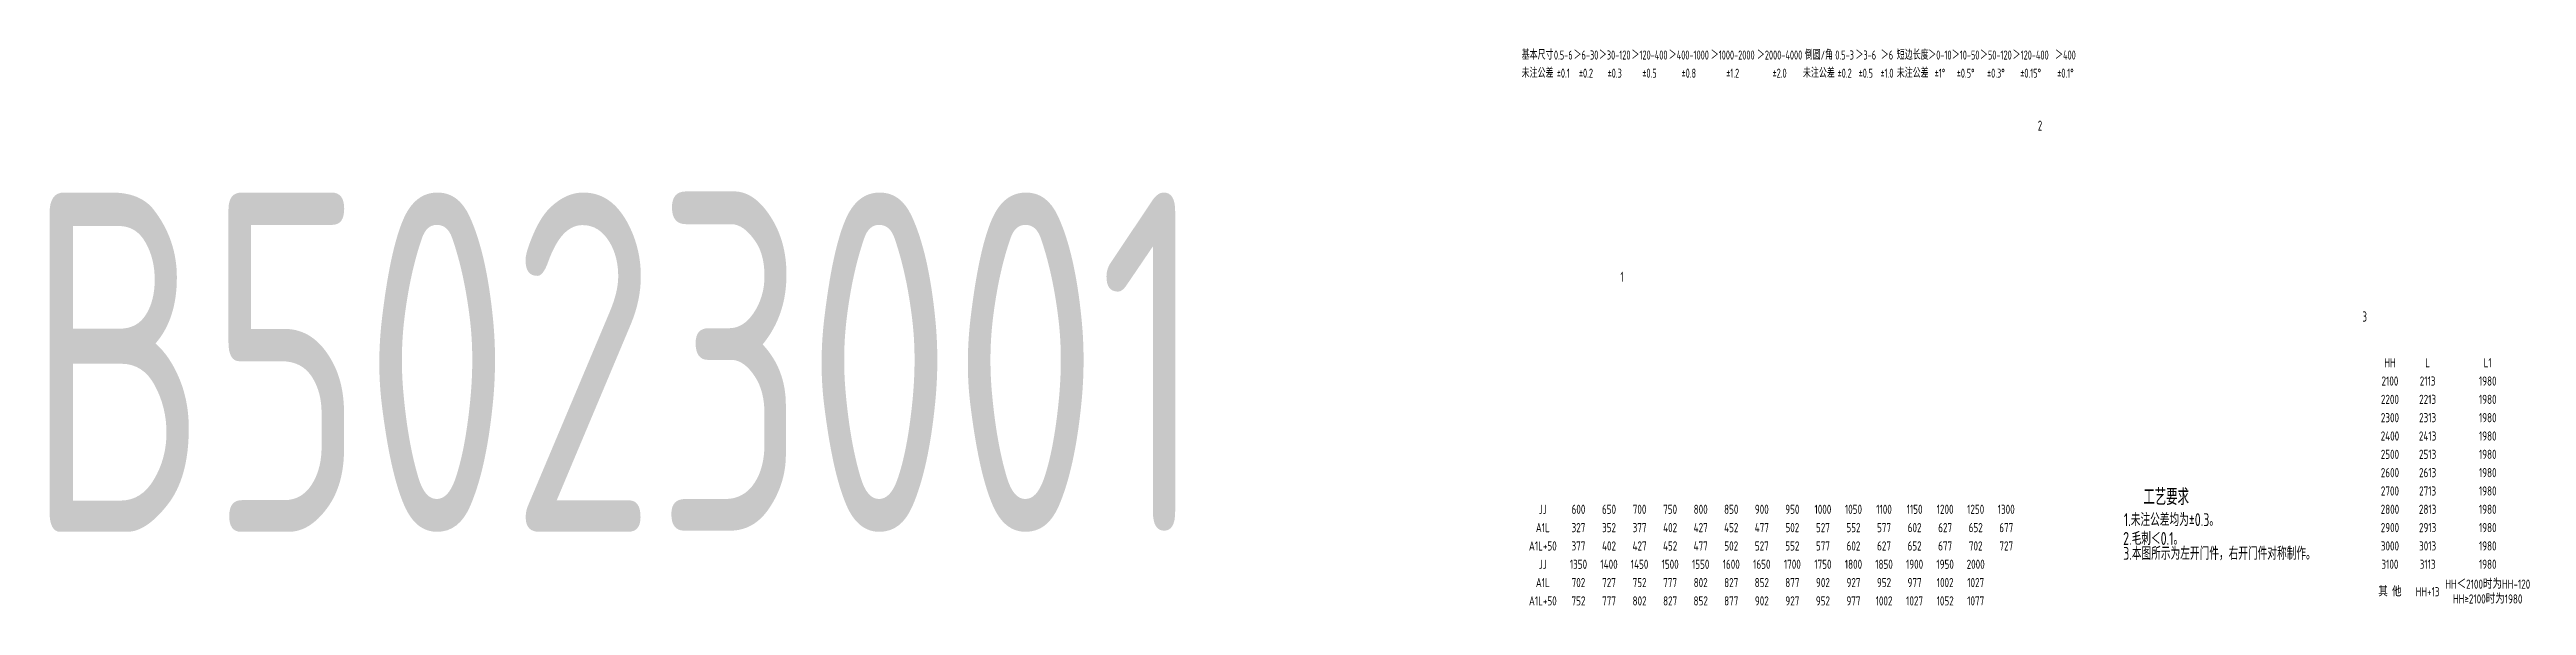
# Model space of a CAD drawing. Header units: inches. Extents: x 14216 to 120088, y -29410 to 23559.
# Drawn here: x 75895 to 83191, y 15158 to 16797 of the extents above; entities that cross this region are included whole.
import ezdxf
from ezdxf.enums import TextEntityAlignment as Align

# ---------------------------------------------------------------- set-up
doc = ezdxf.new("R2010")
doc.units = ezdxf.units.IN
doc.header["$LTSCALE"] = 0.3
doc.header["$MEASUREMENT"] = 0
doc.layers.add('2', color=2, linetype='Continuous')
doc.layers.add('2细实线', color=2, linetype='Continuous')
doc.layers.add('5', color=3, linetype='Continuous', lineweight=40)
doc.layers.add('粗实线', color=7, linetype='Continuous', lineweight=30)
doc.styles.add('HZ', font='isocp2.shx', dxfattribs={"width": 0.7, "bigfont": 'hztxt.shx'})

msp = doc.modelspace()

# ---------------------------------------------------------------- texts
at = {"layer": '2', "color": 4, "style": 'HZ', "width": 0.7}
for s, p in [('2', (81751.414, 16557.247)), ('1', (80522.42, 16111.591)), ('3', (82707.532, 15994.451))]:
    msp.add_text(s, height=30, dxfattribs=at).set_placement(p)
at = {"layer": '2', "style": 'HZ', "width": 0.8}
for s, p in [('2100', (82788.612, 15819.422)), ('HH', (82788.612, 15873.422)), ('2113', (82899.612, 15819.422)), ('L', (82899.612, 15873.422)), ('1980', (83076.612, 15819.422)), ('L1', (83076.612, 15873.422)), ('2200', (82788.612, 15765.422)), ('2213', (82899.612, 15765.422)), ('1980', (83076.612, 15765.422)), ('2300', (82788.612, 15711.422)), ('2313', (82899.612, 15711.422)), ('1980', (83076.612, 15711.422)), ('2400', (82788.612, 15657.422)), ('2500', (82788.612, 15603.422)), ('2413', (82899.612, 15657.422)), ('2513', (82899.612, 15603.422)), ('1980', (83076.612, 15657.422)), ('1980', (83076.612, 15603.422)), ('2600', (82788.612, 15549.422)), ('2613', (82899.612, 15549.422)), ('1980', (83076.612, 15549.422)), ('2700', (82788.612, 15495.422)), ('2713', (82899.612, 15495.422)), ('1980', (83076.612, 15495.422)), ('2800', (82788.612, 15441.422)), ('2900', (82788.612, 15387.422)), ('2813', (82899.612, 15441.422)), ('2913', (82899.612, 15387.422)), ('1980', (83076.612, 15441.422)), ('1980', (83076.612, 15387.422)), ('3000', (82788.612, 15333.422)), ('3013', (82899.612, 15333.422)), ('1980', (83076.612, 15333.422)), ('3100', (82788.612, 15279.422)), ('3113', (82899.612, 15279.422)), ('1980', (83076.612, 15279.422)), ('其 他', (82788.612, 15198.422)), ('HH+13', (82899.612, 15198.422)), ('HH＜2100时为HH-120', (83076.612, 15220.767)), ('HH≥2100时为1980', (83076.612, 15177.151))]:
    msp.add_text(s, height=27, dxfattribs=at).set_placement(p, align=Align.MIDDLE_CENTER)
at = {"layer": '2', "color": 6, "style": 'HZ', "width": 0.75}
for s, p in [('1.未注公差均为±0.3。', (82004.894, 15391.82)), ('2.毛刺＜0.1。', (82002.748, 15336.425))]:
    msp.add_text(s, height=38, dxfattribs=at).set_placement(p)
msp.add_text('3.本图所示为左开门件，右开门件对称制作。', height=38, dxfattribs=at).set_placement((82002.95, 15281.001), align=Align.BOTTOM_LEFT)
at = {"layer": '2', "color": 6, "insert": (77564.225, 15875.059), "char_height": 1000, "attachment_point": 5, "style": 'HZ'}
msp.add_mtext('\\A1;B5023001', dxfattribs=at)
at = {"layer": '2细实线', "linetype": 'ByBlock', "style": 'HZ', "width": 0.65}
for s, p in [('基本尺寸', (80278.094, 16780.298)), ('0.5-6', (80353.829, 16780.298)), ('＞6-30', (80420.654, 16780.298)), ('＞30-120', (80505.299, 16780.298)), ('＞120-400', (80607.764, 16780.298)), ('＞400-1000', (80723.594, 16780.298)), ('＞1000-2000', (80852.789, 16780.298)), ('＞2000-4000', (80990.894, 16780.298)), ('倒圆/角', (81106.724, 16780.298)), ('0.5-3', (81182.459, 16780.298)), ('＞3-6', (81244.829, 16780.298)), ('＞6', (81307.199, 16780.298)), ('短边长度', (81382.934, 16780.298)), ('＞0-10', (81463.124, 16780.298)), ('＞10-50', (81538.859, 16780.298)), ('＞50-120', (81627.959, 16780.298)), ('＞120-400', (81730.424, 16780.298)), ('＞400', (81832.889, 16780.298)), ('未注公差', (80278.094, 16726.838)), ('%%p0.1', (80353.829, 16726.838)), ('%%p0.2', (80420.654, 16726.838)), ('%%p0.3', (80505.299, 16726.838)), ('%%p0.5', (80607.764, 16726.838)), ('%%p0.8', (80723.594, 16726.838)), ('%%p1.2', (80852.789, 16726.838)), ('%%p2.0', (80990.894, 16726.838)), ('未注公差', (81106.724, 16726.838)), ('%%p0.2', (81182.459, 16726.838)), ('%%p0.5', (81244.829, 16726.838)), ('%%p1.0', (81307.199, 16726.838)), ('未注公差', (81382.934, 16726.838)), ('%%p1%%d', (81463.124, 16726.838)), ('%%p0.5%%d', (81538.859, 16726.838)), ('%%p0.3%%d', (81627.959, 16726.838)), ('%%p0.15%%d', (81730.424, 16726.838)), ('%%p0.1%%d', (81832.889, 16726.838))]:
    msp.add_text(s, height=26.73, dxfattribs=at).set_placement(p, align=Align.MIDDLE_CENTER)
at = {"layer": '2细实线', "style": 'HZ', "width": 0.8}
for s, p in [('A1L', (80293.54, 15387.406)), ('JJ', (80293.54, 15441.403)), ('650', (80488.528, 15441.403)), ('700', (80578.522, 15441.403)), ('750', (80668.516, 15441.403)), ('800', (80758.51, 15441.403)), ('850', (80848.505, 15441.403)), ('900', (80938.499, 15441.403)), ('950', (81028.493, 15441.403)), ('1000', (81118.487, 15441.403)), ('1050', (81208.482, 15441.403)), ('1150', (81388.47, 15441.403)), ('1200', (81478.464, 15441.403)), ('1250', (81568.459, 15441.403)), ('1300', (81658.453, 15441.403)), ('A1L+50', (80293.54, 15333.41)), ('JJ', (80293.54, 15279.413)), ('1350', (80398.533, 15279.413)), ('1400', (80488.528, 15279.413)), ('1450', (80578.522, 15279.413)), ('1500', (80668.516, 15279.413)), ('1600', (80848.505, 15279.413)), ('1650', (80938.499, 15279.413)), ('1700', (81028.493, 15279.413)), ('1750', (81118.487, 15279.413)), ('1800', (81208.482, 15279.413)), ('1850', (81298.476, 15279.413)), ('1900', (81388.47, 15279.413)), ('1950', (81478.464, 15279.413)), ('2000', (81568.459, 15279.413)), ('A1L+50', (80293.54, 15171.42)), ('A1L', (80293.54, 15225.417)), ('752', (80398.533, 15171.42)), ('702', (80398.533, 15225.417)), ('777', (80488.533, 15171.42)), ('727', (80488.533, 15225.417)), ('752', (80578.533, 15225.417)), ('802', (80578.533, 15171.42)), ('777', (80668.533, 15225.417)), ('827', (80668.533, 15171.42)), ('852', (80758.533, 15171.42)), ('802', (80758.533, 15225.417)), ('877', (80848.533, 15171.42)), ('827', (80848.533, 15225.417)), ('852', (80938.533, 15225.417)), ('902', (80938.533, 15171.42)), ('877', (81028.533, 15225.417)), ('927', (81028.533, 15171.42)), ('952', (81118.533, 15171.42)), ('902', (81118.533, 15225.417)), ('977', (81208.533, 15171.42)), ('927', (81208.533, 15225.417)), ('1002', (81298.533, 15171.42)), ('952', (81298.533, 15225.417)), ('1027', (81388.533, 15171.42)), ('977', (81388.533, 15225.417)), ('1052', (81478.533, 15171.42)), ('1002', (81478.533, 15225.417)), ('1077', (81568.533, 15171.42)), ('1027', (81568.533, 15225.417))]:
    msp.add_text(s, height=26.9983, dxfattribs=at).set_placement(p, align=Align.MIDDLE_CENTER)
at = {"layer": '5', "style": 'HZ', "width": 0.8}
for s, p in [('327', (80398.533, 15387.406)), ('600', (80398.533, 15441.403)), ('352', (80488.533, 15387.406)), ('377', (80578.533, 15387.406)), ('402', (80668.533, 15387.406)), ('427', (80758.533, 15387.406)), ('452', (80848.533, 15387.406)), ('477', (80938.533, 15387.406)), ('502', (81028.533, 15387.406)), ('527', (81118.533, 15387.406)), ('552', (81208.533, 15387.406)), ('1100', (81298.476, 15441.403)), ('577', (81298.533, 15387.406)), ('602', (81388.533, 15387.406)), ('627', (81478.533, 15387.406)), ('652', (81568.533, 15387.406)), ('677', (81658.533, 15387.406)), ('377', (80398.533, 15333.41)), ('402', (80488.533, 15333.41)), ('427', (80578.533, 15333.41)), ('452', (80668.533, 15333.41)), ('477', (80758.533, 15333.41)), ('502', (80848.533, 15333.41)), ('527', (80938.533, 15333.41)), ('552', (81028.533, 15333.41)), ('577', (81118.533, 15333.41)), ('602', (81208.533, 15333.41)), ('627', (81298.533, 15333.41)), ('652', (81388.533, 15333.41)), ('677', (81478.533, 15333.41)), ('702', (81568.533, 15333.41)), ('727', (81658.533, 15333.41)), ('1550', (80758.51, 15279.389))]:
    msp.add_text(s, height=26.9983, dxfattribs=at).set_placement(p, align=Align.MIDDLE_CENTER)
at = {"layer": '粗实线', "color": 3, "linetype": 'Continuous', "lineweight": -3, "style": 'HZ', "width": 0.7}
msp.add_text('工艺要求', height=48, dxfattribs=at).set_placement((82062.29, 15453.739))

doc.saveas('drawing.dxf')
